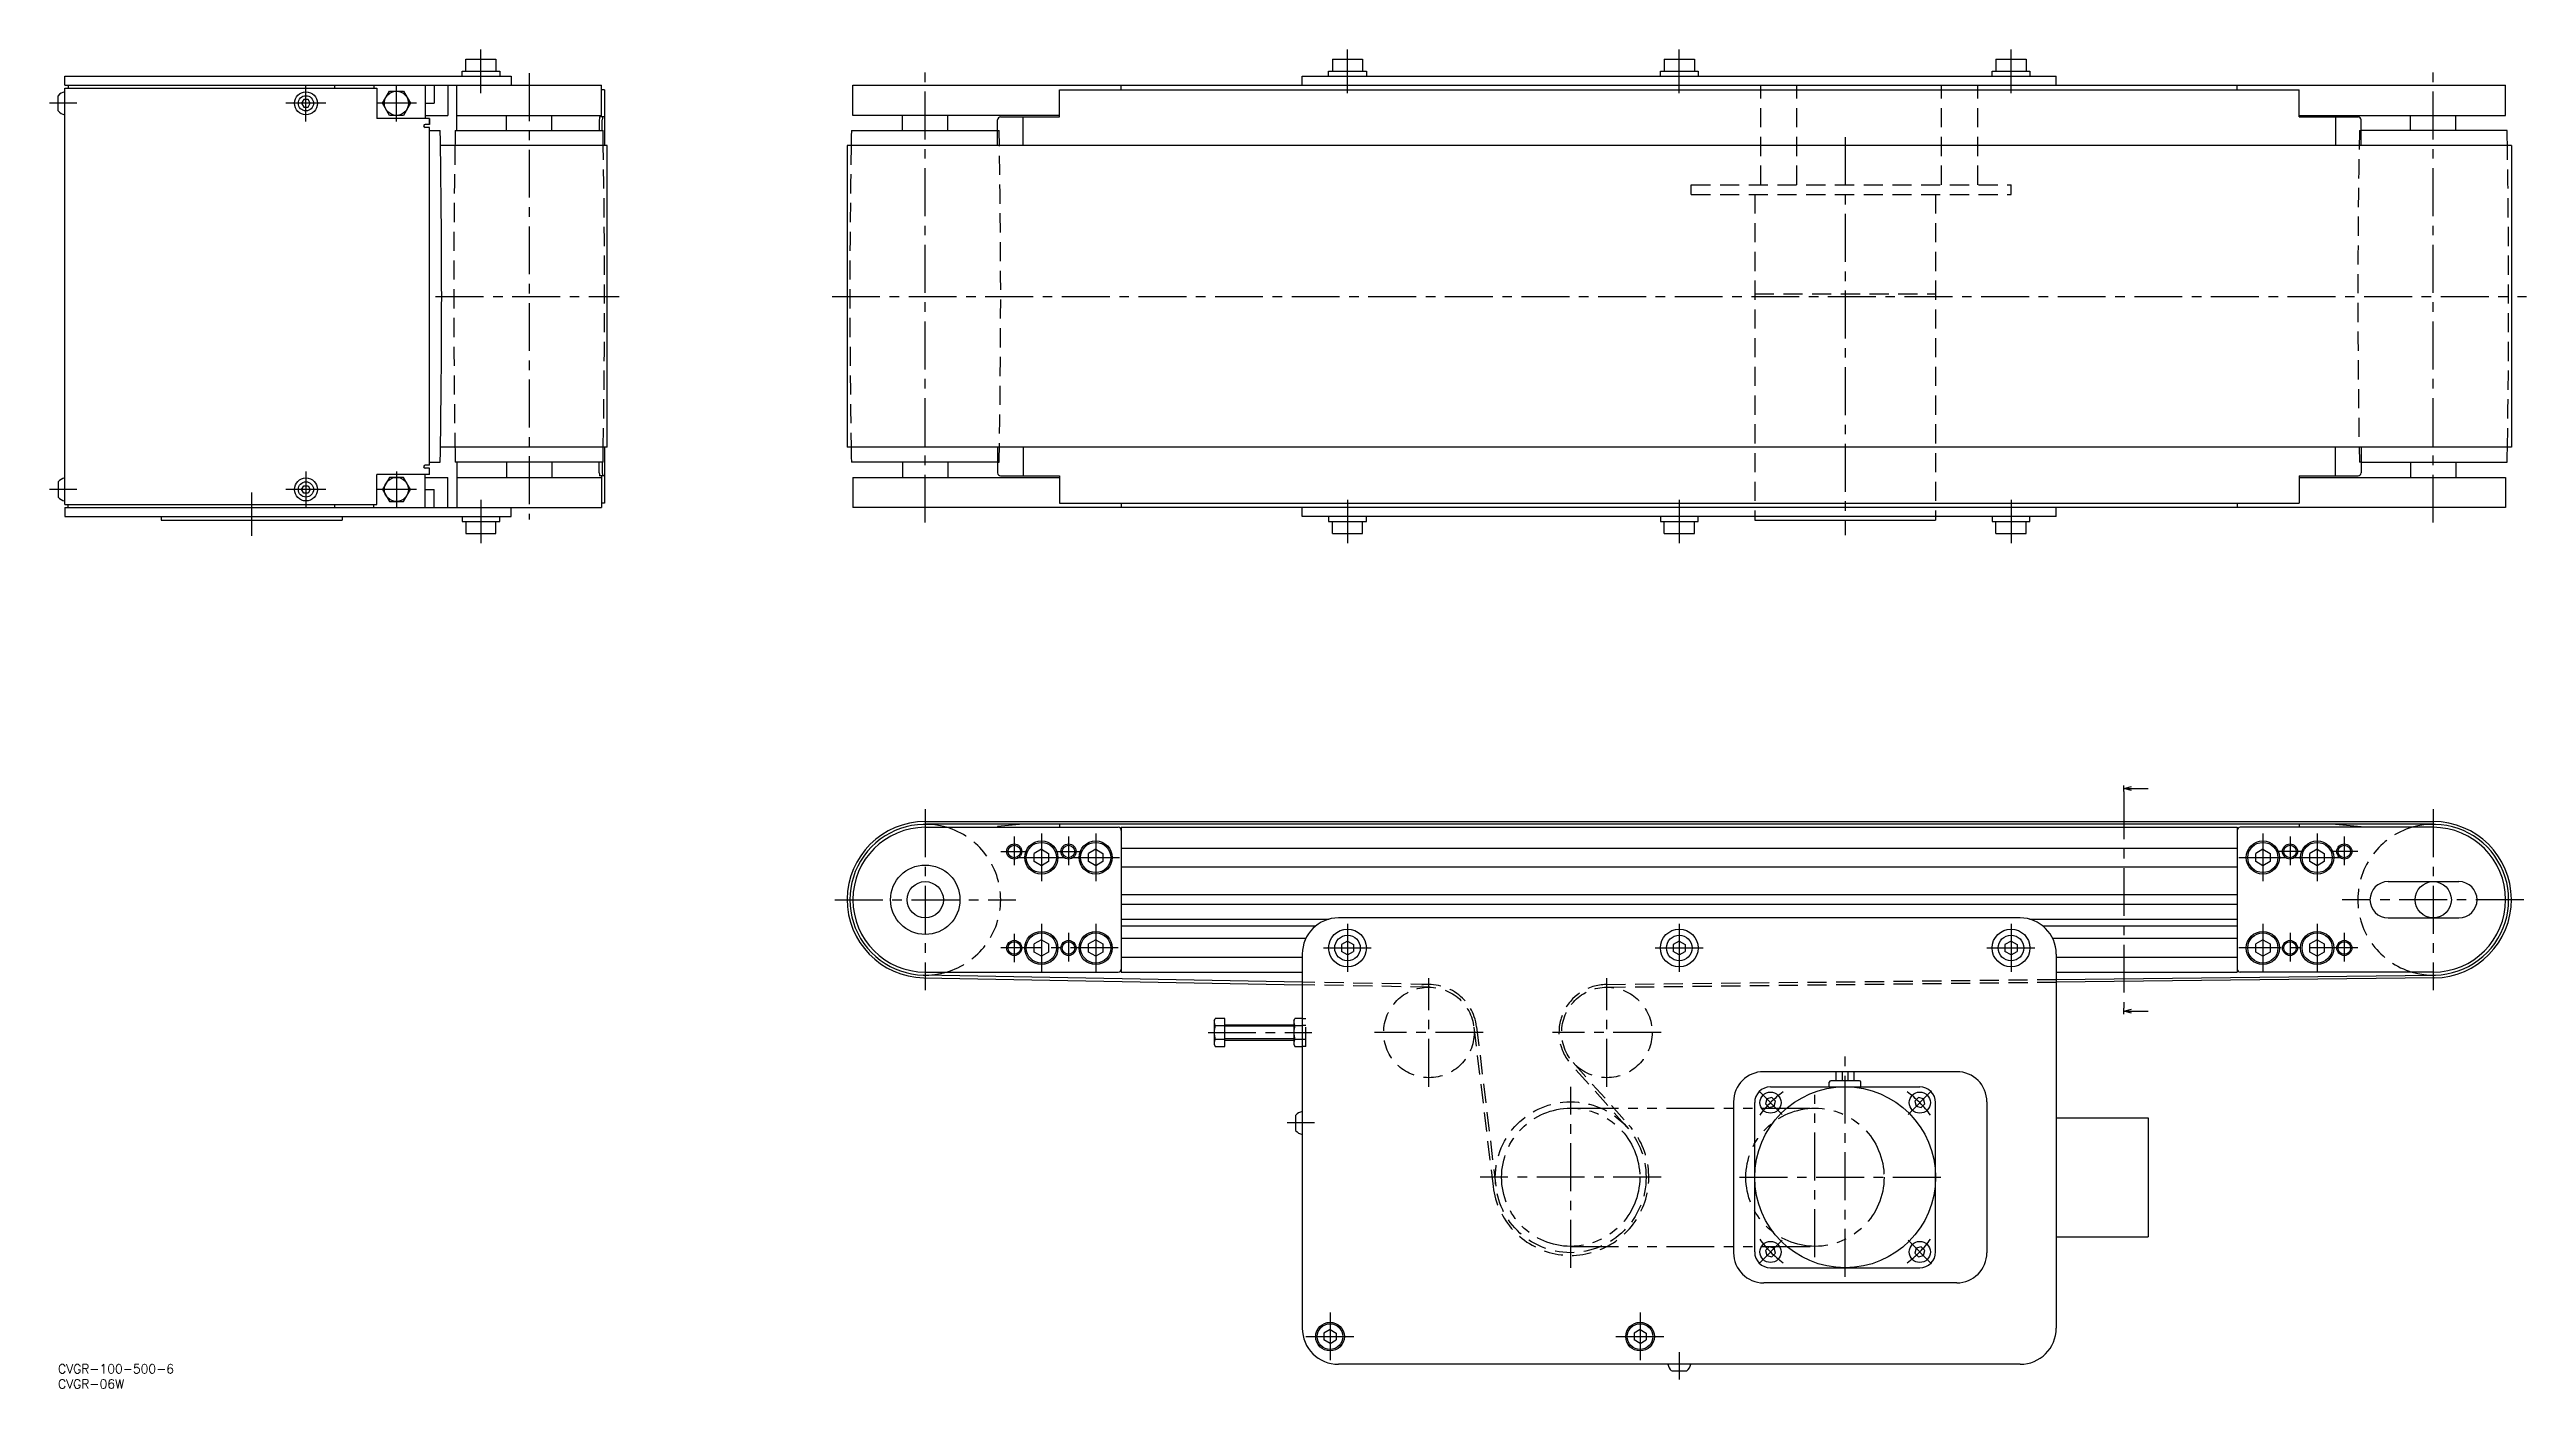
# Model space of a CAD drawing. Extents: x -3 to 1062, y -8 to 436.
# Drawn here: x -3 to 818, y -8 to 436 of the extents above; entities that cross this region are included whole.
import ezdxf

# ---------------------------------------------------------------- set-up
doc = ezdxf.new("R2010")
doc.units = 0
doc.header["$LTSCALE"] = 0.5
for name, pattern in [('CENTER', [50.8, 31.75, -6.35, 6.35, -6.35]), ('DASHED', [19.05, 12.7, -6.35]), ('PHANTOM', [63.5, 31.75, -6.35, 6.35, -6.35, 6.35, -6.35])]:
    doc.linetypes.add(name, pattern=pattern)
doc.layers.get('0').update_dxf_attribs({"linetype": 'CONTINUOUS'})
doc.layers.add('CENTER', color=1, linetype='CENTER')
doc.styles.get("Standard").update_dxf_attribs({"font": 'txt.shx', "height": 3, "bigfont": 'bigfont.shx'})

# ---------------------------------------------------------------- blocks, each defined once
blk = doc.blocks.new('*U68')
at = {"color": 7, "linetype": 'CONTINUOUS'}
blk.add_text('CVGR-100-500-6', height=3, dxfattribs=at).set_placement((0, -3))
blk = doc.blocks.new('*U69')
at = {"color": 7, "linetype": 'CONTINUOUS'}
blk.add_text('CVGR-06W', height=3, dxfattribs=at).set_placement((0, -8))
blk = doc.blocks.new('_OPEN30')
at = {"color": 0, "linetype": 'BYBLOCK'}
for p, q in [((-1, 0.27), (0, 0)), ((0, 0), (-1, -0.27)), ((0, 0), (-1, 0))]:
    blk.add_line(p, q, dxfattribs=at)
blk = doc.blocks.new('*U70')
at = {"color": 7, "linetype": 'CONTINUOUS'}
blk.add_lwpolyline([(687.49, 190.9), (692.99, 190.9)], dxfattribs=at)
at = {"color": 7, "linetype": 'CONTINUOUS', "xscale": 2.5, "yscale": 2.5, "zscale": 2.5, "rotation": 180}
blk.add_blockref('_OPEN30', (684.99, 190.9), dxfattribs=at)
blk = doc.blocks.new('*U71')
at = {"color": 7, "linetype": 'CONTINUOUS'}
blk.add_lwpolyline([(687.49, 117.1), (692.99, 117.1)], dxfattribs=at)
at = {"color": 7, "linetype": 'CONTINUOUS', "xscale": 2.5, "yscale": 2.5, "zscale": 2.5, "rotation": 180}
blk.add_blockref('_OPEN30', (684.99, 117.1), dxfattribs=at)

msp = doc.modelspace()

# ---------------------------------------------------------------- linework, layer by layer
at = {"color": 7, "linetype": 'CONTINUOUS'}
for p, q in [((133.95, 427), (133.95, 428.6)), ((133.95, 428.6), (146.45, 428.6)), ((135.2, 428.6), (135.2, 432.6)), ((135.2, 432.6), (145.2, 432.6)), ((145.2, 432.6), (145.2, 428.6)), ((146.45, 428.6), (146.45, 427)), ((421.3, 428.6), (433.8, 428.6)), ((421.3, 427), (421.3, 428.6)), ((422.55, 432.6), (432.55, 432.6)), ((422.55, 432.6), (422.55, 428.6)), ((432.55, 432.6), (432.55, 428.6)), ((433.8, 428.6), (433.8, 427)), ((531.3, 428.6), (543.8, 428.6)), ((531.3, 427), (531.3, 428.6)), ((532.55, 432.6), (542.55, 432.6)), ((532.55, 432.6), (532.55, 428.6)), ((542.55, 432.6), (542.55, 428.6)), ((543.8, 428.6), (543.8, 427)), ((641.3, 428.6), (653.8, 428.6)), ((641.3, 427), (641.3, 428.6)), ((642.55, 432.6), (652.55, 432.6)), ((642.55, 432.6), (642.55, 428.6)), ((652.55, 432.6), (652.55, 428.6)), ((653.8, 428.6), (653.8, 427)), ((0, 415.48), (0, 420.53)), ((2.2, 427), (150.2, 427)), ((2.2, 424), (2.2, 427)), ((2.2, 424), (180.2, 424)), ((2.2, 285), (2.2, 423)), ((2.2, 423), (105.7, 423)), ((3.4, 424), (3.4, 423)), ((81.48, 419.25), (80.76, 418)), ((82.92, 419.25), (81.48, 419.25)), ((83.64, 418), (82.92, 419.25)), ((91.7, 424), (91.7, 423)), ((104.7, 424), (104.7, 423)), ((105.7, 423), (105.7, 413)), ((107.58, 418), (109.89, 422)), ((109.89, 422), (114.51, 422)), ((114.51, 422), (116.82, 418)), ((121.7, 424), (121.7, 413)), ((124.7, 424), (124.7, 418)), ((129.2, 424), (129.2, 414)), ((132.2, 409), (132.2, 424)), ((150.2, 427), (150.2, 424)), ((180.2, 413.5), (180.2, 424)), ((181.2, 422.5), (180.2, 422.5)), ((181.2, 422.5), (181.2, 404)), ((263.55, 424), (811.55, 424)), ((263.55, 414), (263.55, 424)), ((332.05, 422.5), (743.05, 422.5)), ((332.05, 413.5), (332.05, 422.5)), ((352.55, 422.5), (352.55, 424)), ((412.55, 427), (662.55, 427)), ((412.55, 424), (412.55, 427)), ((662.55, 424), (662.55, 427)), ((722.55, 422.5), (722.55, 424)), ((743.05, 413.5), (743.05, 422.5)), ((811.55, 414), (811.55, 424)), ((80.76, 418), (81.48, 416.75)), ((81.48, 416.75), (82.92, 416.75)), ((82.92, 416.75), (83.64, 418)), ((123.2, 413), (105.7, 413)), ((109.89, 414), (107.58, 418)), ((114.51, 414), (109.89, 414)), ((116.82, 418), (114.51, 414)), ((121.7, 418), (124.7, 418)), ((121.7, 414), (129.2, 414)), ((123.2, 411), (121.7, 411)), ((123.2, 411), (123.2, 413)), ((123.2, 413), (123.2, 411)), ((132.2, 414), (180.2, 414)), ((148.7, 409), (148.7, 414)), ((163.7, 409), (163.7, 414)), ((179.46, 412.5), (179.46, 409)), ((181.2, 413.5), (179.55, 413.5)), ((180.46, 409), (180.46, 412.5)), ((332.05, 414), (263.55, 414)), ((280.05, 409), (280.05, 414)), ((295.05, 409), (295.05, 414)), ((311.5, 404), (311.5, 412.5)), ((312.5, 413.5), (332.05, 413.5)), ((320.01, 404), (320.01, 413.5)), ((743.05, 414), (811.55, 414)), ((743.05, 413.5), (762.61, 413.5)), ((755.1, 413.5), (755.1, 404)), ((763.61, 404), (763.61, 412.5)), ((780.05, 409), (780.05, 414)), ((795.05, 409), (795.05, 414)), ((123.2, 410), (121.7, 410)), ((123.2, 298), (123.2, 410)), ((123.2, 409), (126.7, 409)), ((182.1, 404), (126.79, 404)), ((131.7, 409), (180.7, 409)), ((182.1, 304), (182.1, 404)), ((813.45, 404), (261.65, 404)), ((261.65, 404), (261.65, 304)), ((263.05, 409), (311.5, 409)), ((812.05, 409), (763.61, 409)), ((813.45, 404), (813.45, 304)), ((182.1, 304), (126.79, 304)), ((181.2, 304), (181.2, 285.5)), ((813.45, 304), (261.65, 304)), ((311.5, 304), (311.5, 295.5)), ((320.01, 304), (320.01, 294.5)), ((755.1, 294.5), (755.1, 304)), ((763.61, 304), (763.61, 295.5)), ((123.2, 298), (121.7, 298)), ((123.2, 297), (121.7, 297)), ((123.2, 299), (126.7, 299)), ((123.2, 295), (123.2, 297)), ((180.7, 299), (131.7, 299)), ((132.2, 299), (132.2, 284)), ((148.7, 299), (148.7, 294)), ((163.7, 299), (163.7, 294)), ((179.46, 295.5), (179.46, 299)), ((180.46, 299), (180.46, 295.5)), ((311.5, 299), (263.05, 299)), ((280.05, 299), (280.05, 294)), ((295.05, 299), (295.05, 294)), ((763.61, 299), (812.05, 299)), ((780.05, 299), (780.05, 294)), ((795.05, 299), (795.05, 294)), ((0, 292.53), (0, 287.48)), ((80.76, 290), (81.48, 291.25)), ((81.48, 288.75), (80.76, 290)), ((81.48, 291.25), (82.92, 291.25)), ((82.92, 288.75), (81.48, 288.75)), ((82.92, 291.25), (83.64, 290)), ((83.64, 290), (82.92, 288.75)), ((105.7, 285), (105.7, 295)), ((123.2, 295), (105.7, 295)), ((109.89, 294), (107.58, 290)), ((107.58, 290), (109.89, 286)), ((114.51, 294), (109.89, 294)), ((116.82, 290), (114.51, 294)), ((114.51, 286), (116.82, 290)), ((121.7, 284), (121.7, 295)), ((121.7, 294), (129.2, 294)), ((121.7, 290), (124.7, 290)), ((124.7, 284), (124.7, 290)), ((129.2, 284), (129.2, 294)), ((132.2, 294), (180.2, 294)), ((181.2, 294.5), (179.55, 294.5)), ((180.2, 294.5), (180.2, 284)), ((263.55, 294), (332.05, 294)), ((263.55, 294), (263.55, 284)), ((312.5, 294.5), (332.05, 294.5)), ((332.05, 294.5), (332.05, 285.5)), ((743.05, 294.5), (762.61, 294.5)), ((743.05, 294.5), (743.05, 285.5)), ((743.05, 294), (811.55, 294)), ((811.55, 294), (811.55, 284)), ((2.2, 285), (105.7, 285)), ((2.2, 284), (180.2, 284)), ((2.2, 284), (2.2, 281)), ((2.2, 281), (150.2, 281)), ((3.4, 284), (3.4, 285)), ((34.2, 281), (34.2, 279.8)), ((34.2, 279.8), (94.2, 279.8)), ((91.7, 285), (91.7, 284)), ((94.2, 281), (94.2, 279.8)), ((104.7, 284), (104.7, 285)), ((109.89, 286), (114.51, 286)), ((133.95, 281), (133.95, 279.4)), ((133.95, 279.4), (146.45, 279.4)), ((135.2, 279.4), (135.2, 275.4)), ((145.2, 275.4), (145.2, 279.4)), ((146.45, 279.4), (146.45, 281)), ((150.2, 281), (150.2, 284)), ((181.2, 285.5), (180.2, 285.5)), ((811.55, 284), (263.55, 284)), ((332.05, 285.5), (743.05, 285.5)), ((352.55, 285.5), (352.55, 284)), ((412.55, 281), (412.55, 284)), ((662.55, 281), (412.55, 281)), ((421.3, 281), (421.3, 279.4)), ((421.3, 279.4), (433.8, 279.4)), ((422.55, 275.4), (422.55, 279.4)), ((432.55, 275.4), (432.55, 279.4)), ((433.8, 279.4), (433.8, 281)), ((531.3, 281), (531.3, 279.4)), ((531.3, 279.4), (543.8, 279.4)), ((532.55, 275.4), (532.55, 279.4)), ((542.55, 275.4), (542.55, 279.4)), ((543.8, 279.4), (543.8, 281)), ((562.55, 281), (562.55, 279.8)), ((562.55, 279.8), (622.55, 279.8)), ((622.55, 281), (622.55, 279.8)), ((641.3, 281), (641.3, 279.4)), ((641.3, 279.4), (653.8, 279.4)), ((642.55, 275.4), (642.55, 279.4)), ((652.55, 275.4), (652.55, 279.4)), ((653.8, 279.4), (653.8, 281)), ((662.55, 281), (662.55, 284)), ((722.55, 285.5), (722.55, 284)), ((135.2, 275.4), (145.2, 275.4)), ((422.55, 275.4), (432.55, 275.4)), ((532.55, 275.4), (542.55, 275.4)), ((642.55, 275.4), (652.55, 275.4)), ((287.55, 179.9), (787.55, 179.9)), ((787.55, 179), (287.55, 179)), ((287.55, 178), (351.55, 178)), ((319.99, 179), (311.5, 178.26)), ((311.5, 178.26), (311.52, 178)), ((332.05, 179), (332.05, 178)), ((352.55, 178), (722.55, 178)), ((352.55, 178), (352.55, 130)), ((722.55, 178), (722.55, 130)), ((787.55, 178), (723.55, 178)), ((743.05, 179), (743.05, 178)), ((755.12, 179), (763.61, 178.26)), ((763.61, 178.26), (763.59, 178)), ((326.05, 170.75), (323.67, 169.37)), ((323.67, 166.63), (323.67, 169.37)), ((326.05, 165.25), (323.67, 166.63)), ((326.05, 170.75), (328.43, 169.37)), ((328.43, 166.63), (326.05, 165.25)), ((328.43, 169.37), (328.43, 166.63)), ((344.05, 170.75), (341.67, 169.37)), ((341.67, 166.63), (341.67, 169.37)), ((344.05, 165.25), (341.67, 166.63)), ((344.05, 170.75), (346.43, 169.37)), ((346.43, 166.63), (344.05, 165.25)), ((346.43, 169.37), (346.43, 166.63)), ((352.55, 171.1), (722.55, 171.1)), ((352.55, 164.9), (722.55, 164.9)), ((731.05, 170.75), (728.67, 169.37)), ((728.67, 166.63), (728.67, 169.37)), ((731.05, 165.25), (728.67, 166.63)), ((731.05, 170.75), (733.43, 169.37)), ((733.43, 166.63), (731.05, 165.25)), ((733.43, 169.37), (733.43, 166.63)), ((749.05, 170.75), (746.67, 169.37)), ((746.67, 166.63), (746.67, 169.37)), ((749.05, 165.25), (746.67, 166.63)), ((749.05, 170.75), (751.43, 169.37)), ((751.43, 166.63), (749.05, 165.25)), ((751.43, 169.37), (751.43, 166.63)), ((772.57, 160), (796.07, 160)), ((722.55, 155.6), (352.55, 155.6)), ((722.55, 152.4), (352.55, 152.4)), ((650.55, 148), (424.55, 148)), ((772.57, 148), (796.07, 148)), ((326.05, 140.75), (323.67, 139.37)), ((326.05, 140.75), (328.43, 139.37)), ((344.05, 140.75), (341.67, 139.37)), ((344.05, 140.75), (346.43, 139.37)), ((352.55, 147.6), (421.48, 147.6)), ((352.55, 145.4), (417.09, 145.4)), ((413.69, 141.1), (352.55, 141.1)), ((427.55, 140.29), (425.55, 139.13)), ((427.55, 140.29), (429.55, 139.13)), ((537.55, 140.29), (535.55, 139.13)), ((537.55, 140.29), (539.55, 139.13)), ((647.55, 140.29), (645.55, 139.13)), ((647.55, 140.29), (649.55, 139.13)), ((653.63, 147.6), (722.55, 147.6)), ((658.01, 145.4), (722.55, 145.4)), ((722.55, 141.1), (661.42, 141.1)), ((731.05, 140.75), (728.67, 139.37)), ((731.05, 140.75), (733.43, 139.37)), ((749.05, 140.75), (746.67, 139.37)), ((749.05, 140.75), (751.43, 139.37)), ((323.67, 136.63), (323.67, 139.37)), ((326.05, 135.25), (323.67, 136.63)), ((328.43, 136.63), (326.05, 135.25)), ((328.43, 139.37), (328.43, 136.63)), ((341.67, 136.63), (341.67, 139.37)), ((344.05, 135.25), (341.67, 136.63)), ((346.43, 136.63), (344.05, 135.25)), ((346.43, 139.37), (346.43, 136.63)), ((412.55, 134.9), (352.55, 134.9)), ((412.55, 136), (412.55, 12)), ((425.55, 139.13), (425.55, 136.86)), ((427.55, 135.71), (425.55, 136.86)), ((427.55, 135.71), (429.55, 136.86)), ((429.55, 139.13), (429.55, 136.86)), ((535.55, 139.13), (535.55, 136.86)), ((537.55, 135.71), (535.55, 136.86)), ((537.55, 135.71), (539.55, 136.86)), ((539.55, 139.13), (539.55, 136.86)), ((645.55, 139.13), (645.55, 136.86)), ((647.55, 135.71), (645.55, 136.86)), ((647.55, 135.71), (649.55, 136.86)), ((649.55, 139.13), (649.55, 136.86)), ((662.55, 136), (662.55, 12)), ((722.55, 134.9), (662.55, 134.9)), ((728.67, 136.63), (728.67, 139.37)), ((731.05, 135.25), (728.67, 136.63)), ((733.43, 136.63), (731.05, 135.25)), ((733.43, 139.37), (733.43, 136.63)), ((746.67, 136.63), (746.67, 139.37)), ((749.05, 135.25), (746.67, 136.63)), ((751.43, 136.63), (749.05, 135.25)), ((751.43, 139.37), (751.43, 136.63)), ((287.07, 128.1), (412.55, 125.78)), ((412.55, 126.68), (287.09, 129)), ((287.55, 130), (351.55, 130)), ((352.55, 130), (412.55, 130)), ((662.55, 130), (722.55, 130)), ((662.55, 127.59), (787.84, 129)), ((787.85, 128.1), (662.55, 126.69)), ((787.55, 130), (723.55, 130)), ((383.32, 114), (383.67, 114.62)), ((383.32, 114), (383.32, 106)), ((386.82, 114.62), (383.67, 114.62)), ((383.67, 112.31), (386.82, 112.31)), ((386.82, 107.69), (383.67, 107.69)), ((386.82, 105.38), (386.82, 114.62)), ((386.82, 112.5), (409.75, 112.5)), ((386.82, 107.5), (409.75, 107.5)), ((409.75, 114), (410.11, 114.62)), ((409.75, 114), (409.75, 106)), ((412.55, 114.62), (410.11, 114.62)), ((410.11, 112.31), (412.55, 112.31)), ((412.55, 107.69), (410.11, 107.69)), ((383.32, 106), (383.67, 105.38)), ((383.67, 105.38), (386.82, 105.38)), ((409.75, 106), (410.11, 105.38)), ((410.11, 105.38), (412.55, 105.38)), ((629.55, 97), (565.55, 97)), ((567.8, 92), (617.3, 92)), ((587.3, 92), (587.3, 93.5)), ((597.3, 94), (587.8, 94)), ((589.55, 94), (589.55, 97)), ((591.55, 97), (591.55, 94)), ((593.55, 94), (593.55, 97)), ((595.55, 94), (595.55, 97)), ((597.8, 92), (597.8, 93.5)), ((410.35, 82.53), (410.35, 77.47)), ((555.55, 87), (555.55, 37)), ((562.55, 37.25), (562.55, 86.75)), ((566.58, 87.97), (566.13, 86.3)), ((566.13, 86.3), (567.36, 85.08)), ((568.25, 88.42), (566.58, 87.97)), ((567.36, 85.08), (569.03, 85.52)), ((569.48, 87.2), (568.25, 88.42)), ((569.03, 85.52), (569.48, 87.2)), ((616.85, 88.42), (615.63, 87.2)), ((615.63, 87.2), (616.08, 85.52)), ((616.08, 85.52), (617.75, 85.08)), ((618.53, 87.97), (616.85, 88.42)), ((617.75, 85.08), (618.97, 86.3)), ((618.97, 86.3), (618.53, 87.97)), ((622.55, 37.25), (622.55, 86.75)), ((639.55, 87), (639.55, 37)), ((662.55, 81.75), (693.05, 81.75)), ((693.05, 81.75), (693.05, 42.25)), ((662.55, 42.25), (693.05, 42.25)), ((567.36, 38.92), (566.13, 37.7)), ((566.13, 37.7), (566.58, 36.03)), ((566.58, 36.03), (568.25, 35.58)), ((569.03, 38.48), (567.36, 38.92)), ((568.25, 35.58), (569.48, 36.8)), ((569.48, 36.8), (569.03, 38.48)), ((616.08, 38.48), (615.63, 36.8)), ((615.63, 36.8), (616.85, 35.58)), ((617.75, 38.92), (616.08, 38.48)), ((616.85, 35.58), (618.53, 36.03)), ((618.97, 37.7), (617.75, 38.92)), ((618.53, 36.03), (618.97, 37.7)), ((629.55, 27), (565.55, 27)), ((567.8, 32), (617.3, 32)), ((421.75, 11.49), (419.75, 10.33)), ((419.75, 10.33), (419.75, 8.06)), ((421.75, 11.49), (423.75, 10.33)), ((423.75, 10.33), (423.75, 8.06)), ((524.55, 11.49), (522.55, 10.33)), ((522.55, 10.33), (522.55, 8.06)), ((524.55, 11.49), (526.55, 10.33)), ((526.55, 10.33), (526.55, 8.06)), ((421.75, 6.91), (419.75, 8.06)), ((421.75, 6.91), (423.75, 8.06)), ((524.55, 6.91), (522.55, 8.06)), ((524.55, 6.91), (526.55, 8.06)), ((650.55, 0), (424.55, 0)), ((535.03, -2.2), (540.08, -2.2))]:
    msp.add_line(p, q, dxfattribs=at)
at = {"color": 3, "linetype": 'DASHED'}
for p, q in [((564.55, 391), (564.55, 424)), ((576.55, 391), (576.55, 424)), ((624.55, 391), (624.55, 424)), ((636.55, 391), (636.55, 424)), ((311.5, 409), (312.05, 409)), ((763.05, 409), (763.61, 409)), ((541.55, 391), (647.55, 391)), ((541.55, 387.8), (541.55, 391)), ((541.55, 387.8), (647.55, 387.8)), ((562.55, 387.8), (562.55, 281)), ((622.55, 387.8), (622.55, 281)), ((647.55, 387.8), (647.55, 391)), ((562.55, 354.8), (622.55, 354.8)), ((311.5, 299), (312.05, 299)), ((763.61, 299), (763.05, 299)), ((454.85, 125.9), (412.55, 126.68)), ((454.83, 125), (412.55, 125.78)), ((513.37, 125.9), (662.55, 127.59)), ((513.38, 125), (662.55, 126.69)), ((412.55, 114.62), (413.75, 114.62)), ((413.75, 112.31), (412.55, 112.31)), ((413.75, 107.69), (412.55, 107.69)), ((413.75, 105.38), (413.75, 114.62)), ((469.44, 111.8), (475.84, 58.89)), ((470.34, 111.91), (476.73, 59)), ((413.75, 105.38), (412.55, 105.38)), ((520.21, 78.64), (501.68, 99.42)), ((502.36, 100.02), (520.89, 79.24))]:
    msp.add_line(p, q, dxfattribs=at)
at = {"color": 3, "linetype": 'CONTINUOUS'}
for p, q in [((409.75, 112.07), (386.82, 112.07)), ((409.75, 107.94), (386.82, 107.94))]:
    msp.add_line(p, q, dxfattribs=at)
at = {"color": 3, "linetype": 'PHANTOM'}
for p, q in [((501.55, 84.9), (582.55, 84.9)), ((501.55, 39.09), (582.55, 39.09))]:
    msp.add_line(p, q, dxfattribs=at)
at = {"color": 7, "linetype": 'CONTINUOUS'}
for centre, radius in [((82.2, 418), 3.8), ((82.2, 418), 2.52), ((112.2, 418), 4), ((82.2, 290), 3.8), ((82.2, 290), 2.52), ((112.2, 290), 4), ((326.05, 168), 5.5), ((326.05, 168), 5), ((344.05, 168), 5.5), ((344.05, 168), 5), ((731.05, 168), 5.5), ((731.05, 168), 5), ((749.05, 168), 5.5), ((749.05, 168), 5), ((287.55, 154), 11.5), ((317.05, 170), 2.07), ((335.05, 170), 2.07), ((740.05, 170), 2.07), ((758.05, 170), 2.07), ((287.55, 154), 6), ((787.55, 154), 6), ((317.05, 138), 2.07), ((326.05, 138), 5.5), ((326.05, 138), 5), ((335.05, 138), 2.07), ((344.05, 138), 5.5), ((344.05, 138), 5), ((427.55, 138), 6.25), ((427.55, 138), 4.25), ((537.55, 138), 6.25), ((537.55, 138), 4.25), ((647.55, 138), 6.25), ((647.55, 138), 4.25), ((731.05, 138), 5.5), ((731.05, 138), 5), ((740.05, 138), 2.07), ((749.05, 138), 5.5), ((749.05, 138), 5), ((758.05, 138), 2.07), ((592.55, 62), 30), ((567.8, 86.75), 3.5), ((617.3, 86.75), 3.5), ((567.8, 37.25), 3.5), ((617.3, 37.25), 3.5), ((421.75, 9.2), 4.75), ((421.75, 9.2), 4.25), ((524.55, 9.2), 4.75), ((524.55, 9.2), 4.25)]:
    msp.add_circle(centre, radius, dxfattribs=at)
at = {"color": 3, "linetype": 'CONTINUOUS'}
for centre in [(317.05, 170), (335.05, 170), (740.05, 170), (758.05, 170), (317.05, 138), (335.05, 138), (740.05, 138), (758.05, 138)]:
    msp.add_circle(centre, 2.5, dxfattribs=at)
at = {"color": 3, "linetype": 'DASHED'}
for centre, radius in [((454.55, 110), 15), ((513.55, 110), 15), ((501.55, 62), 25)]:
    msp.add_circle(centre, radius, dxfattribs=at)
at = {"color": 3, "linetype": 'PHANTOM'}
for centre in [(501.55, 62), (582.55, 62)]:
    msp.add_circle(centre, 22.91, dxfattribs=at)
at = {"color": 7, "linetype": 'CONTINUOUS'}
for centre, radius, start, end in [((2.9, 418.06), 3.8, 100.54763, 139.64085), ((2.9, 417.94), 3.8, 220.35915, 259.45237), ((121.7, 410.5), 0.5, 90, 270), ((185.51, 412.48), 6.05, 170.25715, 179.78077), ((186.5, 412.48), 6.05, 170.25715, 179.78077), ((312.5, 412.5), 1, 90, 180), ((762.61, 412.5), 1, 0, 90), ((-2898.05, 354), 3025.25, 358.95829, 1.04171), ((3156.45, 354), 3025.25, 178.95829, 179.053), ((-2844.05, 354), 3025.25, 0.947, 1.04171), ((3287.8, 354), 3025.25, 178.95829, 179.053), ((-2212.7, 354), 3025.25, 0.947, 1.04171), ((3156.45, 354), 3025.25, 180.947, 181.04171), ((-2844.05, 354), 3025.25, 358.95829, 359.053), ((3287.8, 354), 3025.25, 180.947, 181.04171), ((-2212.7, 354), 3025.25, 358.95829, 359.053), ((121.7, 297.5), 0.5, 90, 270), ((2.9, 290.06), 3.8, 100.54763, 139.64085), ((2.9, 289.94), 3.8, 220.35915, 259.45237), ((185.51, 295.52), 6.05, 180.21923, 189.74285), ((186.5, 295.52), 6.05, 180.21923, 189.74285), ((312.5, 295.5), 1, 180, 270), ((762.61, 295.5), 1, 270, 0), ((287.55, 154), 25.9, 90, 268.93894), ((287.55, 154), 25, 73.7398, 286.2602), ((287.55, 154), 24, 90, 270), ((320.03, 178.5), 0.5, 90, 95), ((351.55, 177), 1, 0, 90), ((723.55, 177), 1, 90, 180), ((755.07, 178.5), 0.5, 85, 90), ((787.55, 154), 25, 253.7398, 106.2602), ((787.55, 154), 25.9, 270.64767, 90), ((787.55, 154), 24, 270, 90), ((772.57, 154), 6, 90, 270), ((796.07, 154), 6, 270, 90), ((424.55, 136), 12, 90, 180), ((650.55, 136), 12, 0, 90), ((351.55, 131), 1, 270, 0), ((723.55, 131), 1, 180, 270), ((385.36, 113.47), 2.04, 154.38425, 214.38425), ((390.96, 110), 7.64, 162.41205, 197.58795), ((385.36, 106.54), 2.04, 145.61575, 205.61575), ((411.8, 113.47), 2.04, 154.38425, 214.38425), ((417.4, 110), 7.64, 162.41205, 197.58795), ((411.8, 106.54), 2.04, 145.61575, 205.61575), ((565.55, 87), 10, 90, 180), ((567.8, 86.75), 5.25, 90, 180), ((587.8, 93.5), 0.5, 90, 180), ((597.3, 93.5), 0.5, 0, 90), ((617.3, 86.75), 5.25, 0, 90), ((629.55, 87), 10, 0, 90), ((413.25, 80.06), 3.8, 100.54763, 139.64085), ((413.25, 79.94), 3.8, 220.35915, 259.45237), ((565.55, 37), 10, 180, 270), ((567.8, 37.25), 5.25, 180, 270), ((617.3, 37.25), 5.25, 270, 360), ((629.55, 37), 10, 270, 0), ((424.55, 12), 12, 180, 270), ((650.55, 12), 12, 270, 0), ((537.49, 0.7), 3.8, 190.54763, 229.64085), ((537.62, 0.7), 3.8, 310.35915, 349.45237)]:
    msp.add_arc(centre, radius, start, end, dxfattribs=at)
at = {"color": 3, "linetype": 'DASHED'}
for centre, radius, start, end in [((3156.45, 354), 3025.25, 179.053, 180.947), ((-2844.05, 354), 3025.25, 359.053, 0.947), ((3287.8, 354), 3025.25, 179.053, 180.947), ((-2712.7, 354), 3025.25, 358.95829, 1.04171), ((3787.8, 354), 3025.25, 178.95829, 181.04171), ((-2212.7, 354), 3025.25, 359.053, 0.947), ((287.55, 154), 25, 286.2602, 73.7398), ((787.55, 154), 25, 106.2602, 253.7398), ((454.55, 110), 15.9, 6.8925, 102.40671), ((513.55, 110), 15.9, 90.64767, 221.7191), ((501.55, 62), 25.9, 186.8925, 41.7191)]:
    msp.add_arc(centre, radius, start, end, dxfattribs=at)
at = {"layer": 'CENTER', "color": 1, "linetype": 'CENTER'}
for p, q in [((140.2, 421.4), (140.2, 435.82)), ((427.55, 421.4), (427.55, 435.82)), ((537.55, 421.4), (537.55, 435.82)), ((647.55, 421.4), (647.55, 435.82)), ((156.2, 428), (156.2, 280)), ((287.55, 279), (287.55, 429)), ((787.55, 279), (787.55, 429)), ((82.2, 412), (82.2, 424)), ((112.2, 412), (112.2, 424)), ((6.2, 418), (-2.82, 418)), ((88.82, 418), (75.58, 418)), ((118.82, 418), (105.58, 418)), ((592.55, 406.72), (592.55, 274.8)), ((125.2, 354), (186.1, 354)), ((256.65, 354), (818.45, 354)), ((82.2, 296), (82.2, 284)), ((112.2, 296), (112.2, 284)), ((6.2, 290), (-2.82, 290)), ((64.2, 289), (64.2, 274.58)), ((88.82, 290), (75.58, 290)), ((118.82, 290), (105.58, 290)), ((140.2, 286.6), (140.2, 272.18)), ((427.55, 286.6), (427.55, 272.18)), ((537.55, 286.6), (537.55, 272.18)), ((647.55, 286.6), (647.55, 272.18)), ((684.99, 189.9), (684.99, 118.1)), ((287.55, 184), (287.55, 124)), ((787.55, 184), (787.55, 124)), ((317.05, 175), (317.05, 165.5)), ((326.05, 176), (326.05, 160)), ((335.05, 175), (335.05, 165.5)), ((344.05, 176), (344.05, 160)), ((731.05, 176), (731.05, 160)), ((740.05, 175), (740.05, 165.5)), ((749.05, 176), (749.05, 160)), ((758.05, 175), (758.05, 165.5)), ((312.55, 170), (321.55, 170)), ((318.05, 168), (334.05, 168)), ((330.55, 170), (339.55, 170)), ((336.05, 168), (352.05, 168)), ((723.05, 168), (739.05, 168)), ((744.55, 170), (735.55, 170)), ((741.05, 168), (757.05, 168)), ((762.55, 170), (753.55, 170)), ((257.55, 154), (317.55, 154)), ((817.55, 154), (757.31, 154)), ((317.05, 142.75), (317.05, 133.25)), ((326.05, 146), (326.05, 130)), ((335.05, 143), (335.05, 133.5)), ((344.05, 146), (344.05, 130)), ((427.55, 146), (427.55, 130)), ((537.55, 146), (537.55, 130)), ((647.55, 146), (647.55, 130)), ((731.05, 146), (731.05, 130)), ((740.05, 143), (740.05, 133.5)), ((749.05, 146), (749.05, 130)), ((758.05, 143), (758.05, 133.5)), ((351.55, 138), (312.55, 138)), ((419.55, 138), (435.55, 138)), ((529.55, 138), (545.55, 138)), ((639.55, 138), (655.55, 138)), ((762.55, 138), (723.05, 138)), ((454.55, 92), (454.55, 128)), ((513.55, 92), (513.55, 128)), ((381.32, 110), (415.75, 110)), ((472.55, 110), (436.55, 110)), ((531.55, 110), (495.55, 110)), ((592.55, 29), (592.55, 102.7)), ((501.55, 32), (501.55, 92)), ((563.92, 90.64), (571.69, 82.86)), ((621.19, 90.64), (613.41, 82.86)), ((582.55, 35.55), (582.55, 89.36)), ((416.55, 80), (407.53, 80)), ((531.55, 62), (471.55, 62)), ((557.55, 62), (625.55, 62)), ((563.92, 33.36), (571.69, 41.14)), ((621.19, 33.36), (613.41, 41.14)), ((421.75, 17.2), (421.75, 1.2)), ((524.55, 17.2), (524.55, 1.2)), ((413.75, 9.2), (429.75, 9.2)), ((516.55, 9.2), (532.55, 9.2)), ((537.55, 4), (537.55, -5.02))]:
    msp.add_line(p, q, dxfattribs=at)
at = {"layer": 'CENTER', "color": 1, "linetype": 'CONTINUOUS'}
for p, q in [((684.99, 189.9), (684.99, 191.9)), ((684.99, 116.1), (684.99, 118.1))]:
    msp.add_line(p, q, dxfattribs=at)
at = {"layer": 'CENTER', "color": 1, "linetype": 'CENTER'}
for start, end in [(125.99399, 144.00601), (35.99399, 54.00601), (215.99399, 234.00601), (305.99399, 324.00601)]:
    msp.add_arc((592.55, 62), 35, start, end, dxfattribs=at)

# ---------------------------------------------------------------- block references
at = {"color": 7, "linetype": 'CONTINUOUS'}
for name in ['*U70', '*U71', '*U68', '*U69']:
    msp.add_blockref(name, (0, 0), dxfattribs=at)

doc.saveas('drawing.dxf')
